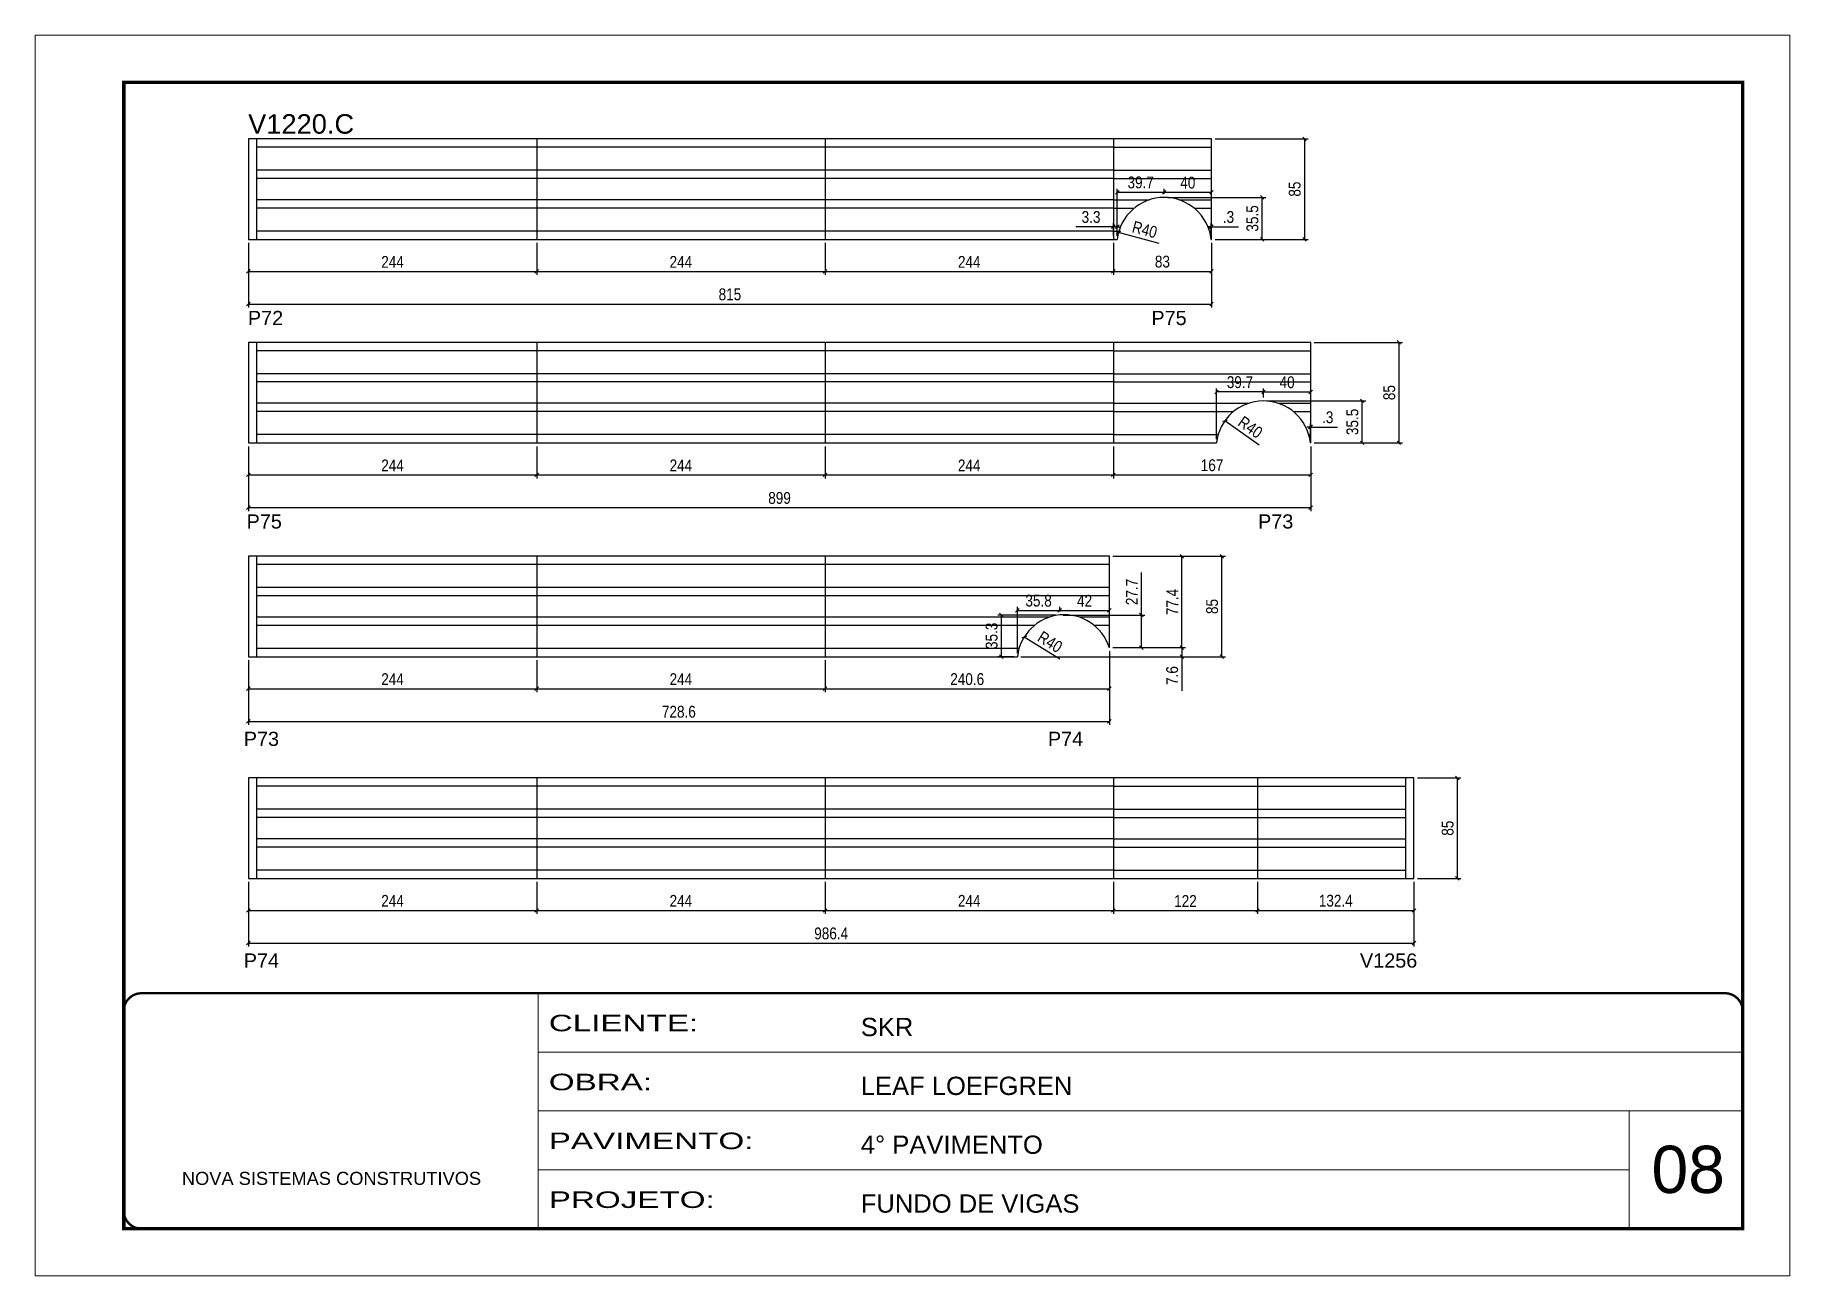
# Model space of a CAD drawing. Extents: x -4041 to 8212, y 239 to 4735.
# Drawn here: x -871 to 614, y 2537 to 3587 of the extents above; entities that cross this region are included whole.
import ezdxf

# ---------------------------------------------------------------- set-up
doc = ezdxf.new("R2010")
doc.units = 0
doc.linetypes.add('CONTINUO', pattern=[0])
doc.linetypes.add('DASHED', pattern=[0.75, 0.5, -0.25])
for name, color, linetype in [('5', 5, 'Continuous'), ('COTA', 241, 'Continuous'), ('NOMENCLATURA', 7, 'Continuous'), ('Painéis', 200, 'Continuous'), ('SARR_2.2x7', 40, 'Continuous')]:
    doc.layers.add(name, color=color, linetype=linetype)
for name, color, linetype, lineweight in [('CARIMBO', 255, 'Continuous', 9), ('Folhas', 255, 'Continuous', 9), ('SARRAFO DE PRESSAO', 251, 'DASHED', 9)]:
    doc.layers.add(name, color=color, linetype=linetype, lineweight=lineweight)
doc.styles.add('ARIAL', font='arial.ttf')
doc.styles.add('COTA TECNICA', font='techl___.ttf', dxfattribs={"height": 10})
doc.styles.get("Standard").update_dxf_attribs({"font": 'arial.ttf'})
doc.styles.add('Tecnologia', font='')
doc.styles.get('Tecnologia').set_extended_font_data('Forgotten Futurist')
doc.dimstyles.new('PAINEL', dxfattribs={"dimtxt": 10, "dimasz": 3, "dimexe": 3, "dimexo": 3, "dimgap": 3, "dimtad": 1, "dimdec": 1, "dimzin": 12, "dimdsep": 46, "dimtxsty": 'COTA TECNICA', "dimblk1": 'OBLIQUE', "dimblk2": 'OBLIQUE', "dimsah": 1, "dimcen": 0.9, "dimclrd": 4, "dimclre": 4, "dimclrt": 240, "dimadec": 1, "dimazin": 3, "dimtfac": 1, "dimtdec": 1, "dimtmove": 0, "dimatfit": 3, "dimfxl": 1, "dimtolj": 1, "dimtzin": 12, "dimarcsym": 0})

msp = doc.modelspace()

# ---------------------------------------------------------------- texts
at = {"layer": '5', "linetype": 'Continuous'}
for s, p in [('P72', (-691.21, 3341.28)), ('P75', (73.36, 3341.28)), ('P75', (-692.3, 3169.08)), ('P73', (163.64, 3169.08)), ('P73', (-694.69, 2985.12)), ('P74', (-14.18, 2985.12)), ('P74', (-694.69, 2797.5)), ('V1256', (249.89, 2797.5))]:
    msp.add_text(s, height=12, rotation=0.00004, dxfattribs=at).set_placement(p)
at = {"layer": 'CARIMBO', "style": 'ARIAL'}
msp.add_text('08', height=40, dxfattribs=at).set_placement((496.57, 2606.79))
at = {"layer": 'NOMENCLATURA', "linetype": 'Continuous'}
msp.add_text('V1220.C', height=16.5, dxfattribs=at).set_placement((-691, 3503.21))

# ---------------------------------------------------------------- blocks, each defined once
blk = doc.blocks.new('9999999999')
at = {"color": 30, "linetype": 'CONTINUO'}
for p, q in [((98564.6, 34230.2), (98564.6, 34429.4)), ((98564.6, 34379.6), (99584, 34379.6)), ((98564.6, 34329.8), (99488, 34329.8)), ((99584, 34329.8), (99488, 34329.8)), ((99488, 34329.8), (99488, 34230.2)), ((98564.6, 34280), (99488, 34280))]:
    blk.add_line(p, q, dxfattribs=at)
at = {"color": 30, "linetype": 'CONTINUO', "const_width": 2}
blk.add_lwpolyline([(99584, 34230.2), (99584, 34414.4, 0.414214), (99569, 34429.4), (98229, 34429.4, 0.414214), (98214, 34414.4), (98214, 34245.2, 0.414214), (98229, 34230.2), (99584, 34230.2)], format="xyb", dxfattribs=at)
at = {"layer": 'Folhas'}
blk.add_lwpolyline([(98139, 34190.2), (99624, 34190.2), (99624, 35240.2), (98139, 35240.2)], close=True, dxfattribs=at)
at = {"layer": 'Folhas', "color": 30, "const_width": 3}
blk.add_lwpolyline([(98214, 34230.2), (99584, 34230.2), (99584, 35200.2), (98214, 35200.2)], close=True, dxfattribs=at)
at = {"color": 7, "linetype": 'Continuous', "ltscale": 5, "style": 'ARIAL'}
for s, height, p in [('SKR', 15.48, (98837.7, 34393.1)), ('LEAF LOEFGREN', 15.483, (98837.7, 34343.3)), ('4° PAVIMENTO', 15.483, (98837.7, 34293.5)), ('NOVA SISTEMAS CONSTRUTIVOS', 11.059, (98263.2, 34267.2)), ('FUNDO DE VIGAS', 15.483, (98837.7, 34243.7))]:
    blk.add_text(s, height=height, dxfattribs=at).set_placement(p)
at = {"layer": 'Folhas', "color": 7, "style": 'Tecnologia', "width": 1.5}
for s, p in [('CLIENTE:', (98573.7, 34397.2)), ('OBRA:', (98573.7, 34347.3)), ('PAVIMENTO:', (98573.7, 34297.5)), ('PROJETO:', (98573.7, 34247.7))]:
    blk.add_text(s, height=14, dxfattribs=at).set_placement(p)
blk = doc.blocks.new('_Oblique')
at = {"color": 0, "linetype": 'ByBlock', "lineweight": -2}
blk.add_line((-0.5, -0.5), (0.5, 0.5), dxfattribs=at)
blk = doc.blocks.new('*D96')
at = {"layer": 'COTA', "color": 4, "lineweight": -2, "transparency": 16777216}
for p, q in [((127.2, 3498.8), (205.9, 3498.8)), ((202.9, 3498.8), (202.9, 3413.8)), ((127.2, 3413.8), (205.9, 3413.8))]:
    blk.add_line(p, q, dxfattribs=at)
at = {"layer": 'Defpoints', "color": 0, "transparency": 16777216}
for p in [(124.2, 3498.8), (124.2, 3413.8), (202.9, 3413.8)]:
    blk.add_point(p, dxfattribs=at)
at = {"layer": 'COTA', "color": 4, "lineweight": -2, "transparency": 16777216, "xscale": 3, "yscale": 3, "zscale": 3}
for p, rotation in [((202.9, 3498.8), 90), ((202.9, 3413.8), 270)]:
    blk.add_blockref('_Oblique', p, dxfattribs=dict(at, rotation=rotation))
at = {"layer": 'COTA', "color": 240, "transparency": 16777216, "insert": (194.7, 3456.3), "char_height": 10, "attachment_point": 5, "rotation": 90, "style": 'COTA TECNICA'}
blk.add_mtext('\\A1;85', dxfattribs=at)
blk = doc.blocks.new('*D97')
at = {"layer": 'COTA', "color": 4, "lineweight": -2, "transparency": 16777216}
for p, q in [((-690.8, 3410.8), (-690.8, 3356)), ((124.2, 3410.8), (124.2, 3356)), ((-690.8, 3359), (124.2, 3359))]:
    blk.add_line(p, q, dxfattribs=at)
at = {"layer": 'Defpoints', "color": 0, "transparency": 16777216}
for p in [(-690.8, 3413.8), (124.2, 3413.8), (124.2, 3359)]:
    blk.add_point(p, dxfattribs=at)
at = {"layer": 'COTA', "color": 4, "lineweight": -2, "transparency": 16777216, "xscale": 3, "yscale": 3, "zscale": 3, "rotation": 180}
blk.add_blockref('_Oblique', (-690.8, 3359), dxfattribs=at)
at = {"layer": 'COTA', "color": 4, "lineweight": -2, "transparency": 16777216, "xscale": 3, "yscale": 3, "zscale": 3}
blk.add_blockref('_Oblique', (124.2, 3359), dxfattribs=at)
at = {"layer": 'COTA', "color": 240, "transparency": 16777216, "insert": (-283.3, 3367.2), "char_height": 10, "attachment_point": 5, "style": 'COTA TECNICA'}
blk.add_mtext('\\A1;815', dxfattribs=at)
blk = doc.blocks.new('*D98')
at = {"layer": 'COTA', "color": 4, "lineweight": -2, "transparency": 16777216}
for p, q in [((-690.8, 3410.8), (-690.8, 3383.7)), ((-446.8, 3410.8), (-446.8, 3383.7)), ((-690.8, 3386.7), (-446.8, 3386.7))]:
    blk.add_line(p, q, dxfattribs=at)
at = {"layer": 'Defpoints', "color": 0, "transparency": 16777216}
for p in [(-690.8, 3413.8), (-446.8, 3413.8), (-446.8, 3386.7)]:
    blk.add_point(p, dxfattribs=at)
at = {"layer": 'COTA', "color": 4, "lineweight": -2, "transparency": 16777216, "xscale": 3, "yscale": 3, "zscale": 3, "rotation": 180}
blk.add_blockref('_Oblique', (-690.8, 3386.7), dxfattribs=at)
at = {"layer": 'COTA', "color": 4, "lineweight": -2, "transparency": 16777216, "xscale": 3, "yscale": 3, "zscale": 3}
blk.add_blockref('_Oblique', (-446.8, 3386.7), dxfattribs=at)
at = {"layer": 'COTA', "color": 240, "transparency": 16777216, "insert": (-568.8, 3394.7), "char_height": 10, "attachment_point": 5, "style": 'COTA TECNICA'}
blk.add_mtext('\\A1;244', dxfattribs=at)
blk = doc.blocks.new('*D99')
at = {"layer": 'COTA', "color": 4, "lineweight": -2, "transparency": 16777216}
for p, q in [((-446.8, 3410.8), (-446.8, 3383.7)), ((-202.8, 3410.8), (-202.8, 3383.7)), ((-446.8, 3386.7), (-202.8, 3386.7))]:
    blk.add_line(p, q, dxfattribs=at)
at = {"layer": 'Defpoints', "color": 0, "transparency": 16777216}
for p in [(-446.8, 3413.8), (-202.8, 3413.8), (-202.8, 3386.7)]:
    blk.add_point(p, dxfattribs=at)
at = {"layer": 'COTA', "color": 4, "lineweight": -2, "transparency": 16777216, "xscale": 3, "yscale": 3, "zscale": 3, "rotation": 180}
blk.add_blockref('_Oblique', (-446.8, 3386.7), dxfattribs=at)
at = {"layer": 'COTA', "color": 4, "lineweight": -2, "transparency": 16777216, "xscale": 3, "yscale": 3, "zscale": 3}
blk.add_blockref('_Oblique', (-202.8, 3386.7), dxfattribs=at)
at = {"layer": 'COTA', "color": 240, "transparency": 16777216, "insert": (-324.8, 3394.7), "char_height": 10, "attachment_point": 5, "style": 'COTA TECNICA'}
blk.add_mtext('\\A1;244', dxfattribs=at)
blk = doc.blocks.new('*D91')
at = {"layer": 'COTA', "color": 4, "lineweight": -2, "transparency": 16777216}
for p, q in [((-202.8, 3410.8), (-202.8, 3383.7)), ((41.2, 3410.8), (41.2, 3383.7)), ((-202.8, 3386.7), (41.2, 3386.7))]:
    blk.add_line(p, q, dxfattribs=at)
at = {"layer": 'Defpoints', "color": 0, "transparency": 16777216}
for p in [(-202.8, 3413.8), (41.2, 3413.8), (41.2, 3386.7)]:
    blk.add_point(p, dxfattribs=at)
at = {"layer": 'COTA', "color": 4, "lineweight": -2, "transparency": 16777216, "xscale": 3, "yscale": 3, "zscale": 3, "rotation": 180}
blk.add_blockref('_Oblique', (-202.8, 3386.7), dxfattribs=at)
at = {"layer": 'COTA', "color": 4, "lineweight": -2, "transparency": 16777216, "xscale": 3, "yscale": 3, "zscale": 3}
blk.add_blockref('_Oblique', (41.2, 3386.7), dxfattribs=at)
at = {"layer": 'COTA', "color": 240, "transparency": 16777216, "insert": (-80.8, 3394.7), "char_height": 10, "attachment_point": 5, "style": 'COTA TECNICA'}
blk.add_mtext('\\A1;244', dxfattribs=at)
blk = doc.blocks.new('*D92')
at = {"layer": 'COTA', "color": 4, "lineweight": -2, "transparency": 16777216}
for p, q in [((41.2, 3410.8), (41.2, 3383.7)), ((124.2, 3410.8), (124.2, 3383.7)), ((41.2, 3386.7), (124.2, 3386.7))]:
    blk.add_line(p, q, dxfattribs=at)
at = {"layer": 'Defpoints', "color": 0, "transparency": 16777216}
for p in [(41.2, 3413.8), (124.2, 3413.8), (124.2, 3386.7)]:
    blk.add_point(p, dxfattribs=at)
at = {"layer": 'COTA', "color": 4, "lineweight": -2, "transparency": 16777216, "xscale": 3, "yscale": 3, "zscale": 3, "rotation": 180}
blk.add_blockref('_Oblique', (41.2, 3386.7), dxfattribs=at)
at = {"layer": 'COTA', "color": 4, "lineweight": -2, "transparency": 16777216, "xscale": 3, "yscale": 3, "zscale": 3}
blk.add_blockref('_Oblique', (124.2, 3386.7), dxfattribs=at)
at = {"layer": 'COTA', "color": 240, "transparency": 16777216, "insert": (82.7, 3394.9), "char_height": 10, "attachment_point": 5, "style": 'COTA TECNICA'}
blk.add_mtext('\\A1;83', dxfattribs=at)
blk = doc.blocks.new('*D93')
at = {"layer": 'COTA', "color": 4, "lineweight": -2, "transparency": 16777216}
blk.add_line((79.9, 3410.4), (45.5, 3419.5), dxfattribs=at)
at = {"layer": 'Defpoints', "color": 0, "transparency": 16777216}
for p in [(45.5, 3419.5), (84.2, 3409.3)]:
    blk.add_point(p, dxfattribs=at)
at = {"layer": 'COTA', "color": 4, "lineweight": -2, "transparency": 16777216, "xscale": 3, "yscale": 3, "zscale": 3, "rotation": 165.2002951393589}
blk.add_blockref('_Oblique', (45.5, 3419.5), dxfattribs=at)
at = {"layer": 'COTA', "color": 240, "transparency": 16777216, "insert": (67.7, 3422), "char_height": 10, "attachment_point": 5, "rotation": 345.2003, "style": 'COTA TECNICA'}
blk.add_mtext('\\A1;R40', dxfattribs=at)
blk = doc.blocks.new('*D94')
at = {"layer": 'COTA', "color": 4, "lineweight": -2, "transparency": 16777216}
for p, q in [((41.2, 3424.5), (9.4, 3424.5)), ((41.2, 3416.8), (41.2, 3427.5)), ((44.5, 3424.5), (41.2, 3424.5)), ((44.5, 3416.8), (44.5, 3427.5)), ((44.5, 3424.5), (47.5, 3424.5))]:
    blk.add_line(p, q, dxfattribs=at)
at = {"layer": 'Defpoints', "color": 0, "transparency": 16777216}
for p in [(41.2, 3424.5), (41.2, 3413.8), (44.5, 3413.8)]:
    blk.add_point(p, dxfattribs=at)
at = {"layer": 'COTA', "color": 4, "lineweight": -2, "transparency": 16777216, "xscale": 3, "yscale": 3, "zscale": 3}
blk.add_blockref('_Oblique', (41.2, 3424.5), dxfattribs=at)
at = {"layer": 'COTA', "color": 4, "lineweight": -2, "transparency": 16777216, "xscale": 3, "yscale": 3, "zscale": 3, "rotation": 180}
blk.add_blockref('_Oblique', (44.5, 3424.5), dxfattribs=at)
at = {"layer": 'COTA', "color": 240, "transparency": 16777216, "insert": (22.3, 3432.7), "char_height": 10, "attachment_point": 5, "style": 'COTA TECNICA'}
blk.add_mtext('\\A1;3.3', dxfattribs=at)
blk = doc.blocks.new('*D95')
at = {"layer": 'COTA', "color": 4, "lineweight": -2, "transparency": 16777216}
for p, q in [((123.9, 3424.5), (120.9, 3424.5)), ((123.9, 3416.8), (123.9, 3427.5)), ((123.9, 3424.5), (124.2, 3424.5)), ((124.2, 3416.8), (124.2, 3427.5)), ((124.2, 3424.5), (147, 3424.5))]:
    blk.add_line(p, q, dxfattribs=at)
at = {"layer": 'Defpoints', "color": 0, "transparency": 16777216}
for p in [(124.2, 3424.5), (123.9, 3413.8), (124.2, 3413.8)]:
    blk.add_point(p, dxfattribs=at)
at = {"layer": 'COTA', "color": 4, "lineweight": -2, "transparency": 16777216, "xscale": 3, "yscale": 3, "zscale": 3}
blk.add_blockref('_Oblique', (123.9, 3424.5), dxfattribs=at)
at = {"layer": 'COTA', "color": 4, "lineweight": -2, "transparency": 16777216, "xscale": 3, "yscale": 3, "zscale": 3, "rotation": 180}
blk.add_blockref('_Oblique', (124.2, 3424.5), dxfattribs=at)
at = {"layer": 'COTA', "color": 240, "transparency": 16777216, "insert": (138.6, 3432.7), "char_height": 10, "attachment_point": 5, "style": 'COTA TECNICA'}
blk.add_mtext('\\A1;.3', dxfattribs=at)
blk = doc.blocks.new('*D123')
at = {"layer": 'COTA', "color": 4, "lineweight": -2, "transparency": 16777216}
for p, q in [((87.2, 3449.3), (170.1, 3449.3)), ((167.1, 3413.8), (167.1, 3449.3)), ((127.2, 3413.8), (170.1, 3413.8))]:
    blk.add_line(p, q, dxfattribs=at)
at = {"layer": 'Defpoints', "color": 0, "transparency": 16777216}
for p in [(84.2, 3449.3), (167.1, 3449.3), (124.2, 3413.8)]:
    blk.add_point(p, dxfattribs=at)
at = {"layer": 'COTA', "color": 4, "lineweight": -2, "transparency": 16777216, "xscale": 3, "yscale": 3, "zscale": 3}
for p, rotation in [((167.1, 3449.3), 90), ((167.1, 3413.8), 270)]:
    blk.add_blockref('_Oblique', p, dxfattribs=dict(at, rotation=rotation))
at = {"layer": 'COTA', "color": 240, "transparency": 16777216, "insert": (158.9, 3431.5), "char_height": 10, "attachment_point": 5, "rotation": 90, "style": 'COTA TECNICA'}
blk.add_mtext('\\A1;35.5', dxfattribs=at)
blk = doc.blocks.new('*D124')
at = {"layer": 'COTA', "color": 4, "lineweight": -2, "transparency": 16777216}
for p, q in [((44.5, 3416.8), (44.5, 3456.6)), ((44.5, 3453.6), (84.2, 3453.6)), ((84.2, 3452.3), (84.2, 3456.6))]:
    blk.add_line(p, q, dxfattribs=at)
at = {"layer": 'Defpoints', "color": 0, "transparency": 16777216}
for p in [(84.2, 3453.6), (84.2, 3449.3), (44.5, 3413.8)]:
    blk.add_point(p, dxfattribs=at)
at = {"layer": 'COTA', "color": 4, "lineweight": -2, "transparency": 16777216, "xscale": 3, "yscale": 3, "zscale": 3, "rotation": 180}
blk.add_blockref('_Oblique', (44.5, 3453.6), dxfattribs=at)
at = {"layer": 'COTA', "color": 4, "lineweight": -2, "transparency": 16777216, "xscale": 3, "yscale": 3, "zscale": 3}
blk.add_blockref('_Oblique', (84.2, 3453.6), dxfattribs=at)
at = {"layer": 'COTA', "color": 240, "transparency": 16777216, "insert": (64.3, 3461.9), "char_height": 10, "attachment_point": 5, "style": 'COTA TECNICA'}
blk.add_mtext('\\A1;39.7', dxfattribs=at)
blk = doc.blocks.new('*D125')
at = {"layer": 'COTA', "color": 4, "lineweight": -2, "transparency": 16777216}
for p, q in [((84.2, 3452.3), (84.2, 3456.6)), ((84.2, 3453.6), (124.2, 3453.6)), ((124.2, 3452.3), (124.2, 3456.6))]:
    blk.add_line(p, q, dxfattribs=at)
at = {"layer": 'Defpoints', "color": 0, "transparency": 16777216}
for p in [(84.2, 3449.3), (124.2, 3453.6), (124.2, 3449.3)]:
    blk.add_point(p, dxfattribs=at)
at = {"layer": 'COTA', "color": 4, "lineweight": -2, "transparency": 16777216, "xscale": 3, "yscale": 3, "zscale": 3, "rotation": 180}
blk.add_blockref('_Oblique', (84.2, 3453.6), dxfattribs=at)
at = {"layer": 'COTA', "color": 4, "lineweight": -2, "transparency": 16777216, "xscale": 3, "yscale": 3, "zscale": 3}
blk.add_blockref('_Oblique', (124.2, 3453.6), dxfattribs=at)
at = {"layer": 'COTA', "color": 240, "transparency": 16777216, "insert": (104.2, 3461.7), "char_height": 10, "attachment_point": 5, "style": 'COTA TECNICA'}
blk.add_mtext('\\A1;40', dxfattribs=at)
blk = doc.blocks.new('*D52')
at = {"layer": 'COTA', "color": 4, "lineweight": -2, "transparency": 16777216}
for p, q in [((-690.8, 3238.6), (-690.8, 3183.8)), ((208.2, 3238.6), (208.2, 3183.8)), ((-690.8, 3186.8), (208.2, 3186.8))]:
    blk.add_line(p, q, dxfattribs=at)
at = {"layer": 'Defpoints', "color": 0, "transparency": 16777216}
for p in [(-690.8, 3241.6), (208.2, 3241.6), (208.2, 3186.8)]:
    blk.add_point(p, dxfattribs=at)
at = {"layer": 'COTA', "color": 4, "lineweight": -2, "transparency": 16777216, "xscale": 3, "yscale": 3, "zscale": 3, "rotation": 180}
blk.add_blockref('_Oblique', (-690.8, 3186.8), dxfattribs=at)
at = {"layer": 'COTA', "color": 4, "lineweight": -2, "transparency": 16777216, "xscale": 3, "yscale": 3, "zscale": 3}
blk.add_blockref('_Oblique', (208.2, 3186.8), dxfattribs=at)
at = {"layer": 'COTA', "color": 240, "transparency": 16777216, "insert": (-241.3, 3194.9), "char_height": 10, "attachment_point": 5, "style": 'COTA TECNICA'}
blk.add_mtext('\\A1;899', dxfattribs=at)
blk = doc.blocks.new('*D53')
at = {"layer": 'COTA', "color": 4, "lineweight": -2, "transparency": 16777216}
for p, q in [((-690.8, 3238.6), (-690.8, 3211.5)), ((-446.8, 3238.6), (-446.8, 3211.5)), ((-690.8, 3214.5), (-446.8, 3214.5))]:
    blk.add_line(p, q, dxfattribs=at)
at = {"layer": 'Defpoints', "color": 0, "transparency": 16777216}
for p in [(-690.8, 3241.6), (-446.8, 3241.6), (-446.8, 3214.5)]:
    blk.add_point(p, dxfattribs=at)
at = {"layer": 'COTA', "color": 4, "lineweight": -2, "transparency": 16777216, "xscale": 3, "yscale": 3, "zscale": 3, "rotation": 180}
blk.add_blockref('_Oblique', (-690.8, 3214.5), dxfattribs=at)
at = {"layer": 'COTA', "color": 4, "lineweight": -2, "transparency": 16777216, "xscale": 3, "yscale": 3, "zscale": 3}
blk.add_blockref('_Oblique', (-446.8, 3214.5), dxfattribs=at)
at = {"layer": 'COTA', "color": 240, "transparency": 16777216, "insert": (-568.8, 3222.5), "char_height": 10, "attachment_point": 5, "style": 'COTA TECNICA'}
blk.add_mtext('\\A1;244', dxfattribs=at)
blk = doc.blocks.new('*D54')
at = {"layer": 'COTA', "color": 4, "lineweight": -2, "transparency": 16777216}
for p, q in [((-446.8, 3238.6), (-446.8, 3211.5)), ((-202.8, 3238.6), (-202.8, 3211.5)), ((-446.8, 3214.5), (-202.8, 3214.5))]:
    blk.add_line(p, q, dxfattribs=at)
at = {"layer": 'Defpoints', "color": 0, "transparency": 16777216}
for p in [(-446.8, 3241.6), (-202.8, 3241.6), (-202.8, 3214.5)]:
    blk.add_point(p, dxfattribs=at)
at = {"layer": 'COTA', "color": 4, "lineweight": -2, "transparency": 16777216, "xscale": 3, "yscale": 3, "zscale": 3, "rotation": 180}
blk.add_blockref('_Oblique', (-446.8, 3214.5), dxfattribs=at)
at = {"layer": 'COTA', "color": 4, "lineweight": -2, "transparency": 16777216, "xscale": 3, "yscale": 3, "zscale": 3}
blk.add_blockref('_Oblique', (-202.8, 3214.5), dxfattribs=at)
at = {"layer": 'COTA', "color": 240, "transparency": 16777216, "insert": (-324.8, 3222.5), "char_height": 10, "attachment_point": 5, "style": 'COTA TECNICA'}
blk.add_mtext('\\A1;244', dxfattribs=at)
blk = doc.blocks.new('*D55')
at = {"layer": 'COTA', "color": 4, "lineweight": -2, "transparency": 16777216}
for p, q in [((-202.8, 3238.6), (-202.8, 3211.5)), ((41.2, 3238.6), (41.2, 3211.5)), ((-202.8, 3214.5), (41.2, 3214.5))]:
    blk.add_line(p, q, dxfattribs=at)
at = {"layer": 'Defpoints', "color": 0, "transparency": 16777216}
for p in [(-202.8, 3241.6), (41.2, 3241.6), (41.2, 3214.5)]:
    blk.add_point(p, dxfattribs=at)
at = {"layer": 'COTA', "color": 4, "lineweight": -2, "transparency": 16777216, "xscale": 3, "yscale": 3, "zscale": 3, "rotation": 180}
blk.add_blockref('_Oblique', (-202.8, 3214.5), dxfattribs=at)
at = {"layer": 'COTA', "color": 4, "lineweight": -2, "transparency": 16777216, "xscale": 3, "yscale": 3, "zscale": 3}
blk.add_blockref('_Oblique', (41.2, 3214.5), dxfattribs=at)
at = {"layer": 'COTA', "color": 240, "transparency": 16777216, "insert": (-80.8, 3222.5), "char_height": 10, "attachment_point": 5, "style": 'COTA TECNICA'}
blk.add_mtext('\\A1;244', dxfattribs=at)
blk = doc.blocks.new('*D106')
at = {"layer": 'COTA', "color": 4, "lineweight": -2, "transparency": 16777216}
blk.add_line((164.6, 3239.6), (135.5, 3260.1), dxfattribs=at)
at = {"layer": 'Defpoints', "color": 0, "transparency": 16777216}
for p in [(135.5, 3260.1), (168.2, 3237.1)]:
    blk.add_point(p, dxfattribs=at)
at = {"layer": 'COTA', "color": 4, "lineweight": -2, "transparency": 16777216, "xscale": 3, "yscale": 3, "zscale": 3, "rotation": 144.9029377890658}
blk.add_blockref('_Oblique', (135.5, 3260.1), dxfattribs=at)
at = {"layer": 'COTA', "color": 240, "transparency": 16777216, "insert": (157.1, 3254.8), "char_height": 10, "attachment_point": 5, "rotation": 324.9029, "style": 'COTA TECNICA'}
blk.add_mtext('\\A1;R40', dxfattribs=at)
blk = doc.blocks.new('*D107')
at = {"layer": 'COTA', "color": 4, "lineweight": -2, "transparency": 16777216}
for p, q in [((41.2, 3238.6), (41.2, 3211.5)), ((208.2, 3238.6), (208.2, 3211.5)), ((41.2, 3214.5), (208.2, 3214.5))]:
    blk.add_line(p, q, dxfattribs=at)
at = {"layer": 'Defpoints', "color": 0, "transparency": 16777216}
for p in [(41.2, 3241.6), (208.2, 3241.6), (208.2, 3214.5)]:
    blk.add_point(p, dxfattribs=at)
at = {"layer": 'COTA', "color": 4, "lineweight": -2, "transparency": 16777216, "xscale": 3, "yscale": 3, "zscale": 3, "rotation": 180}
blk.add_blockref('_Oblique', (41.2, 3214.5), dxfattribs=at)
at = {"layer": 'COTA', "color": 4, "lineweight": -2, "transparency": 16777216, "xscale": 3, "yscale": 3, "zscale": 3}
blk.add_blockref('_Oblique', (208.2, 3214.5), dxfattribs=at)
at = {"layer": 'COTA', "color": 240, "transparency": 16777216, "insert": (124.7, 3222.6), "char_height": 10, "attachment_point": 5, "style": 'COTA TECNICA'}
blk.add_mtext('\\A1;167', dxfattribs=at)
blk = doc.blocks.new('*D108')
at = {"layer": 'COTA', "color": 4, "lineweight": -2, "transparency": 16777216}
for p, q in [((171.2, 3277.1), (254.7, 3277.1)), ((251.7, 3241.6), (251.7, 3277.1)), ((211.2, 3241.6), (254.7, 3241.6))]:
    blk.add_line(p, q, dxfattribs=at)
at = {"layer": 'Defpoints', "color": 0, "transparency": 16777216}
for p in [(168.2, 3277.1), (251.7, 3277.1), (208.2, 3241.6)]:
    blk.add_point(p, dxfattribs=at)
at = {"layer": 'COTA', "color": 4, "lineweight": -2, "transparency": 16777216, "xscale": 3, "yscale": 3, "zscale": 3}
for p, rotation in [((251.7, 3277.1), 90), ((251.7, 3241.6), 270)]:
    blk.add_blockref('_Oblique', p, dxfattribs=dict(at, rotation=rotation))
at = {"layer": 'COTA', "color": 240, "transparency": 16777216, "insert": (243.5, 3259.3), "char_height": 10, "attachment_point": 5, "rotation": 90, "style": 'COTA TECNICA'}
blk.add_mtext('\\A1;35.5', dxfattribs=at)
blk = doc.blocks.new('*D109')
at = {"layer": 'COTA', "color": 4, "lineweight": -2, "transparency": 16777216}
for p, q in [((211.2, 3326.6), (285.8, 3326.6)), ((282.8, 3326.6), (282.8, 3241.6)), ((211.2, 3241.6), (285.8, 3241.6))]:
    blk.add_line(p, q, dxfattribs=at)
at = {"layer": 'Defpoints', "color": 0, "transparency": 16777216}
for p in [(208.2, 3326.6), (208.2, 3241.6), (282.8, 3241.6)]:
    blk.add_point(p, dxfattribs=at)
at = {"layer": 'COTA', "color": 4, "lineweight": -2, "transparency": 16777216, "xscale": 3, "yscale": 3, "zscale": 3}
for p, rotation in [((282.8, 3326.6), 90), ((282.8, 3241.6), 270)]:
    blk.add_blockref('_Oblique', p, dxfattribs=dict(at, rotation=rotation))
at = {"layer": 'COTA', "color": 240, "transparency": 16777216, "insert": (274.7, 3284.1), "char_height": 10, "attachment_point": 5, "rotation": 90, "style": 'COTA TECNICA'}
blk.add_mtext('\\A1;85', dxfattribs=at)
blk = doc.blocks.new('*D100')
at = {"layer": 'COTA', "color": 4, "lineweight": -2, "transparency": 16777216}
for p, q in [((168.2, 3280.1), (168.2, 3287.7)), ((168.2, 3284.7), (208.2, 3284.7)), ((208.2, 3287.1), (208.2, 3287.7))]:
    blk.add_line(p, q, dxfattribs=at)
at = {"layer": 'Defpoints', "color": 0, "transparency": 16777216}
for p in [(208.2, 3284.7), (208.2, 3284.1), (168.2, 3277.1)]:
    blk.add_point(p, dxfattribs=at)
at = {"layer": 'COTA', "color": 4, "lineweight": -2, "transparency": 16777216, "xscale": 3, "yscale": 3, "zscale": 3, "rotation": 180}
blk.add_blockref('_Oblique', (168.2, 3284.7), dxfattribs=at)
at = {"layer": 'COTA', "color": 4, "lineweight": -2, "transparency": 16777216, "xscale": 3, "yscale": 3, "zscale": 3}
blk.add_blockref('_Oblique', (208.2, 3284.7), dxfattribs=at)
at = {"layer": 'COTA', "color": 240, "transparency": 16777216, "insert": (188.2, 3292.8), "char_height": 10, "attachment_point": 5, "style": 'COTA TECNICA'}
blk.add_mtext('\\A1;40', dxfattribs=at)
blk = doc.blocks.new('*D101')
at = {"layer": 'COTA', "color": 4, "lineweight": -2, "transparency": 16777216}
for p, q in [((128.5, 3244.6), (128.5, 3287.7)), ((168.2, 3284.7), (128.5, 3284.7)), ((168.2, 3280.1), (168.2, 3287.7))]:
    blk.add_line(p, q, dxfattribs=at)
at = {"layer": 'Defpoints', "color": 0, "transparency": 16777216}
for p in [(128.5, 3284.7), (168.2, 3277.1), (128.5, 3241.6)]:
    blk.add_point(p, dxfattribs=at)
at = {"layer": 'COTA', "color": 4, "lineweight": -2, "transparency": 16777216, "xscale": 3, "yscale": 3, "zscale": 3, "rotation": 180}
blk.add_blockref('_Oblique', (128.5, 3284.7), dxfattribs=at)
at = {"layer": 'COTA', "color": 4, "lineweight": -2, "transparency": 16777216, "xscale": 3, "yscale": 3, "zscale": 3}
blk.add_blockref('_Oblique', (168.2, 3284.7), dxfattribs=at)
at = {"layer": 'COTA', "color": 240, "transparency": 16777216, "insert": (148.3, 3292.9), "char_height": 10, "attachment_point": 5, "style": 'COTA TECNICA'}
blk.add_mtext('\\A1;39.7', dxfattribs=at)
blk = doc.blocks.new('*D36')
at = {"layer": 'COTA', "color": 4, "lineweight": -2, "transparency": 16777216}
for p, q in [((37.8, 3065.3), (37.8, 3002.9)), ((-690.8, 3057.6), (-690.8, 3002.9)), ((-690.8, 3005.9), (37.8, 3005.9))]:
    blk.add_line(p, q, dxfattribs=at)
at = {"layer": 'Defpoints', "color": 0, "transparency": 16777216}
for p in [(-690.8, 3060.6), (37.8, 3068.3), (37.8, 3005.9)]:
    blk.add_point(p, dxfattribs=at)
at = {"layer": 'COTA', "color": 4, "lineweight": -2, "transparency": 16777216, "xscale": 3, "yscale": 3, "zscale": 3, "rotation": 180}
blk.add_blockref('_Oblique', (-690.8, 3005.9), dxfattribs=at)
at = {"layer": 'COTA', "color": 4, "lineweight": -2, "transparency": 16777216, "xscale": 3, "yscale": 3, "zscale": 3}
blk.add_blockref('_Oblique', (37.8, 3005.9), dxfattribs=at)
at = {"layer": 'COTA', "color": 240, "transparency": 16777216, "insert": (-326.5, 3014), "char_height": 10, "attachment_point": 5, "style": 'COTA TECNICA'}
blk.add_mtext('\\A1;728.6', dxfattribs=at)
blk = doc.blocks.new('*D37')
at = {"layer": 'COTA', "color": 4, "lineweight": -2, "transparency": 16777216}
for p, q in [((-690.8, 3057.6), (-690.8, 3030.5)), ((-446.8, 3057.6), (-446.8, 3030.5)), ((-690.8, 3033.5), (-446.8, 3033.5))]:
    blk.add_line(p, q, dxfattribs=at)
at = {"layer": 'Defpoints', "color": 0, "transparency": 16777216}
for p in [(-690.8, 3060.6), (-446.8, 3060.6), (-446.8, 3033.5)]:
    blk.add_point(p, dxfattribs=at)
at = {"layer": 'COTA', "color": 4, "lineweight": -2, "transparency": 16777216, "xscale": 3, "yscale": 3, "zscale": 3, "rotation": 180}
blk.add_blockref('_Oblique', (-690.8, 3033.5), dxfattribs=at)
at = {"layer": 'COTA', "color": 4, "lineweight": -2, "transparency": 16777216, "xscale": 3, "yscale": 3, "zscale": 3}
blk.add_blockref('_Oblique', (-446.8, 3033.5), dxfattribs=at)
at = {"layer": 'COTA', "color": 240, "transparency": 16777216, "insert": (-568.8, 3041.6), "char_height": 10, "attachment_point": 5, "style": 'COTA TECNICA'}
blk.add_mtext('\\A1;244', dxfattribs=at)
blk = doc.blocks.new('*D38')
at = {"layer": 'COTA', "color": 4, "lineweight": -2, "transparency": 16777216}
for p, q in [((-446.8, 3057.6), (-446.8, 3030.5)), ((-202.8, 3057.6), (-202.8, 3030.5)), ((-446.8, 3033.5), (-202.8, 3033.5))]:
    blk.add_line(p, q, dxfattribs=at)
at = {"layer": 'Defpoints', "color": 0, "transparency": 16777216}
for p in [(-446.8, 3060.6), (-202.8, 3060.6), (-202.8, 3033.5)]:
    blk.add_point(p, dxfattribs=at)
at = {"layer": 'COTA', "color": 4, "lineweight": -2, "transparency": 16777216, "xscale": 3, "yscale": 3, "zscale": 3, "rotation": 180}
blk.add_blockref('_Oblique', (-446.8, 3033.5), dxfattribs=at)
at = {"layer": 'COTA', "color": 4, "lineweight": -2, "transparency": 16777216, "xscale": 3, "yscale": 3, "zscale": 3}
blk.add_blockref('_Oblique', (-202.8, 3033.5), dxfattribs=at)
at = {"layer": 'COTA', "color": 240, "transparency": 16777216, "insert": (-324.8, 3041.6), "char_height": 10, "attachment_point": 5, "style": 'COTA TECNICA'}
blk.add_mtext('\\A1;244', dxfattribs=at)
blk = doc.blocks.new('*D102')
at = {"layer": 'COTA', "color": 4, "lineweight": -2, "transparency": 16777216}
for p, q in [((40.8, 3145.6), (102.1, 3145.6)), ((99.1, 3068.3), (99.1, 3145.6)), ((40.8, 3068.3), (102.1, 3068.3))]:
    blk.add_line(p, q, dxfattribs=at)
at = {"layer": 'Defpoints', "color": 0, "transparency": 16777216}
for p in [(37.8, 3145.6), (99.1, 3145.6), (37.8, 3068.3)]:
    blk.add_point(p, dxfattribs=at)
at = {"layer": 'COTA', "color": 4, "lineweight": -2, "transparency": 16777216, "xscale": 3, "yscale": 3, "zscale": 3}
for p, rotation in [((99.1, 3145.6), 90), ((99.1, 3068.3), 270)]:
    blk.add_blockref('_Oblique', p, dxfattribs=dict(at, rotation=rotation))
at = {"layer": 'COTA', "color": 240, "transparency": 16777216, "insert": (91.1, 3106.9), "char_height": 10, "attachment_point": 5, "rotation": 90, "style": 'COTA TECNICA'}
blk.add_mtext('\\A1;77.4', dxfattribs=at)
blk = doc.blocks.new('*D114')
at = {"layer": 'COTA', "color": 4, "lineweight": -2, "transparency": 16777216}
for p, q in [((-37, 3060.6), (102.1, 3060.6)), ((40.8, 3068.3), (102.1, 3068.3)), ((99.1, 3068.3), (99.1, 3060.6)), ((99.1, 3060.6), (99.1, 3031.8))]:
    blk.add_line(p, q, dxfattribs=at)
at = {"layer": 'Defpoints', "color": 0, "transparency": 16777216}
for p in [(-40, 3060.6), (37.8, 3068.3), (99.1, 3060.6)]:
    blk.add_point(p, dxfattribs=at)
at = {"layer": 'COTA', "color": 4, "lineweight": -2, "transparency": 16777216, "xscale": 3, "yscale": 3, "zscale": 3}
for p, rotation in [((99.1, 3068.3), 90), ((99.1, 3060.6), 270)]:
    blk.add_blockref('_Oblique', p, dxfattribs=dict(at, rotation=rotation))
at = {"layer": 'COTA', "color": 240, "transparency": 16777216, "insert": (91, 3044.7), "char_height": 10, "attachment_point": 5, "rotation": 90, "style": 'COTA TECNICA'}
blk.add_mtext('\\A1;7.6', dxfattribs=at)
blk = doc.blocks.new('*D115')
at = {"layer": 'COTA', "color": 4, "lineweight": -2, "transparency": 16777216}
for p, q in [((40.8, 3145.6), (136, 3145.6)), ((133, 3060.6), (133, 3145.6)), ((-37, 3060.6), (136, 3060.6))]:
    blk.add_line(p, q, dxfattribs=at)
at = {"layer": 'Defpoints', "color": 0, "transparency": 16777216}
for p in [(37.8, 3145.6), (133, 3145.6), (-40, 3060.6)]:
    blk.add_point(p, dxfattribs=at)
at = {"layer": 'COTA', "color": 4, "lineweight": -2, "transparency": 16777216, "xscale": 3, "yscale": 3, "zscale": 3}
for p, rotation in [((133, 3145.6), 90), ((133, 3060.6), 270)]:
    blk.add_blockref('_Oblique', p, dxfattribs=dict(at, rotation=rotation))
at = {"layer": 'COTA', "color": 240, "transparency": 16777216, "insert": (124.8, 3103.1), "char_height": 10, "attachment_point": 5, "rotation": 90, "style": 'COTA TECNICA'}
blk.add_mtext('\\A1;85', dxfattribs=at)
blk = doc.blocks.new('*D116')
at = {"layer": 'COTA', "color": 4, "lineweight": -2, "transparency": 16777216}
blk.add_line((-4.1, 3058.5), (-34.3, 3077.2), dxfattribs=at)
at = {"layer": 'Defpoints', "color": 0, "transparency": 16777216}
for p in [(-34.3, 3077.2), (-0.3, 3056.1)]:
    blk.add_point(p, dxfattribs=at)
at = {"layer": 'COTA', "color": 4, "lineweight": -2, "transparency": 16777216, "xscale": 3, "yscale": 3, "zscale": 3, "rotation": 148.2087877852192}
blk.add_blockref('_Oblique', (-34.3, 3077.2), dxfattribs=at)
at = {"layer": 'COTA', "color": 240, "transparency": 16777216, "insert": (-12.4, 3073.1), "char_height": 10, "attachment_point": 5, "rotation": 328.2088, "style": 'COTA TECNICA'}
blk.add_mtext('\\A1;R40', dxfattribs=at)
blk = doc.blocks.new('*D117')
at = {"layer": 'COTA', "color": 4, "lineweight": -2, "transparency": 16777216}
for p, q in [((-40, 3063.6), (-40, 3102.8)), ((-40, 3099.8), (-4.2, 3099.8)), ((-4.2, 3098.9), (-4.2, 3102.8))]:
    blk.add_line(p, q, dxfattribs=at)
at = {"layer": 'Defpoints', "color": 0, "transparency": 16777216}
for p in [(-4.2, 3099.8), (-4.2, 3095.9), (-40, 3060.6)]:
    blk.add_point(p, dxfattribs=at)
at = {"layer": 'COTA', "color": 4, "lineweight": -2, "transparency": 16777216, "xscale": 3, "yscale": 3, "zscale": 3, "rotation": 180}
blk.add_blockref('_Oblique', (-40, 3099.8), dxfattribs=at)
at = {"layer": 'COTA', "color": 4, "lineweight": -2, "transparency": 16777216, "xscale": 3, "yscale": 3, "zscale": 3}
blk.add_blockref('_Oblique', (-4.2, 3099.8), dxfattribs=at)
at = {"layer": 'COTA', "color": 240, "transparency": 16777216, "insert": (-22.1, 3108), "char_height": 10, "attachment_point": 5, "style": 'COTA TECNICA'}
blk.add_mtext('\\A1;35.8', dxfattribs=at)
blk = doc.blocks.new('*D118')
at = {"layer": 'COTA', "color": 4, "lineweight": -2, "transparency": 16777216}
for p, q in [((-4.2, 3098.9), (-4.2, 3102.8)), ((-4.2, 3099.8), (37.8, 3099.8)), ((37.8, 3098.9), (37.8, 3102.8))]:
    blk.add_line(p, q, dxfattribs=at)
at = {"layer": 'Defpoints', "color": 0, "transparency": 16777216}
for p in [(-4.2, 3095.9), (37.8, 3099.8), (37.8, 3095.9)]:
    blk.add_point(p, dxfattribs=at)
at = {"layer": 'COTA', "color": 4, "lineweight": -2, "transparency": 16777216, "xscale": 3, "yscale": 3, "zscale": 3, "rotation": 180}
blk.add_blockref('_Oblique', (-4.2, 3099.8), dxfattribs=at)
at = {"layer": 'COTA', "color": 4, "lineweight": -2, "transparency": 16777216, "xscale": 3, "yscale": 3, "zscale": 3}
blk.add_blockref('_Oblique', (37.8, 3099.8), dxfattribs=at)
at = {"layer": 'COTA', "color": 240, "transparency": 16777216, "insert": (16.8, 3107.9), "char_height": 10, "attachment_point": 5, "style": 'COTA TECNICA'}
blk.add_mtext('\\A1;42', dxfattribs=at)
blk = doc.blocks.new('*D119')
at = {"layer": 'COTA', "color": 4, "lineweight": -2, "transparency": 16777216}
for p, q in [((207.9, 3255), (204.9, 3255)), ((207.9, 3244.6), (207.9, 3258)), ((207.9, 3255), (208.2, 3255)), ((208.2, 3244.6), (208.2, 3258)), ((208.2, 3255), (231, 3255))]:
    blk.add_line(p, q, dxfattribs=at)
at = {"layer": 'Defpoints', "color": 0, "transparency": 16777216}
for p in [(208.2, 3255), (207.9, 3241.6), (208.2, 3241.6)]:
    blk.add_point(p, dxfattribs=at)
at = {"layer": 'COTA', "color": 4, "lineweight": -2, "transparency": 16777216, "xscale": 3, "yscale": 3, "zscale": 3}
blk.add_blockref('_Oblique', (207.9, 3255), dxfattribs=at)
at = {"layer": 'COTA', "color": 4, "lineweight": -2, "transparency": 16777216, "xscale": 3, "yscale": 3, "zscale": 3, "rotation": 180}
blk.add_blockref('_Oblique', (208.2, 3255), dxfattribs=at)
at = {"layer": 'COTA', "color": 240, "transparency": 16777216, "insert": (222.6, 3263.2), "char_height": 10, "attachment_point": 5, "style": 'COTA TECNICA'}
blk.add_mtext('\\A1;.3', dxfattribs=at)
blk = doc.blocks.new('*D120')
at = {"layer": 'COTA', "color": 4, "lineweight": -2, "transparency": 16777216}
for p, q in [((-7.2, 3095.9), (-56.6, 3095.9)), ((-53.6, 3060.6), (-53.6, 3095.9)), ((-43, 3060.6), (-56.6, 3060.6))]:
    blk.add_line(p, q, dxfattribs=at)
at = {"layer": 'Defpoints', "color": 0, "transparency": 16777216}
for p in [(-53.6, 3095.9), (-4.2, 3095.9), (-40, 3060.6)]:
    blk.add_point(p, dxfattribs=at)
at = {"layer": 'COTA', "color": 4, "lineweight": -2, "transparency": 16777216, "xscale": 3, "yscale": 3, "zscale": 3}
for p, rotation in [((-53.6, 3095.9), 90), ((-53.6, 3060.6), 270)]:
    blk.add_blockref('_Oblique', p, dxfattribs=dict(at, rotation=rotation))
at = {"layer": 'COTA', "color": 240, "transparency": 16777216, "insert": (-61.8, 3078.3), "char_height": 10, "attachment_point": 5, "rotation": 90, "style": 'COTA TECNICA'}
blk.add_mtext('\\A1;35.3', dxfattribs=at)
blk = doc.blocks.new('*D121')
at = {"layer": 'COTA', "color": 4, "lineweight": -2, "transparency": 16777216}
for p, q in [((64.9, 3095.9), (64.9, 3131.9)), ((-1.2, 3095.9), (67.9, 3095.9)), ((64.9, 3068.3), (64.9, 3095.9)), ((40.8, 3068.3), (67.9, 3068.3))]:
    blk.add_line(p, q, dxfattribs=at)
at = {"layer": 'Defpoints', "color": 0, "transparency": 16777216}
for p in [(-4.2, 3095.9), (64.9, 3095.9), (37.8, 3068.3)]:
    blk.add_point(p, dxfattribs=at)
at = {"layer": 'COTA', "color": 4, "lineweight": -2, "transparency": 16777216, "xscale": 3, "yscale": 3, "zscale": 3}
for p, rotation in [((64.9, 3095.9), 90), ((64.9, 3068.3), 270)]:
    blk.add_blockref('_Oblique', p, dxfattribs=dict(at, rotation=rotation))
at = {"layer": 'COTA', "color": 240, "transparency": 16777216, "insert": (56.8, 3115.4), "char_height": 10, "attachment_point": 5, "rotation": 90, "style": 'COTA TECNICA'}
blk.add_mtext('\\A1;27.7', dxfattribs=at)
blk = doc.blocks.new('*D122')
at = {"layer": 'COTA', "color": 4, "lineweight": -2, "transparency": 16777216}
for p, q in [((37.8, 3065.3), (37.8, 3030.5)), ((-202.8, 3057.6), (-202.8, 3030.5)), ((-202.8, 3033.5), (37.8, 3033.5))]:
    blk.add_line(p, q, dxfattribs=at)
at = {"layer": 'Defpoints', "color": 0, "transparency": 16777216}
for p in [(-202.8, 3060.6), (37.8, 3068.3), (37.8, 3033.5)]:
    blk.add_point(p, dxfattribs=at)
at = {"layer": 'COTA', "color": 4, "lineweight": -2, "transparency": 16777216, "xscale": 3, "yscale": 3, "zscale": 3, "rotation": 180}
blk.add_blockref('_Oblique', (-202.8, 3033.5), dxfattribs=at)
at = {"layer": 'COTA', "color": 4, "lineweight": -2, "transparency": 16777216, "xscale": 3, "yscale": 3, "zscale": 3}
blk.add_blockref('_Oblique', (37.8, 3033.5), dxfattribs=at)
at = {"layer": 'COTA', "color": 240, "transparency": 16777216, "insert": (-82.5, 3041.6), "char_height": 10, "attachment_point": 5, "style": 'COTA TECNICA'}
blk.add_mtext('\\A1;240.6', dxfattribs=at)
blk = doc.blocks.new('*D48')
at = {"layer": 'COTA', "color": 4, "lineweight": -2, "transparency": 16777216}
for p, q in [((-690.8, 2870), (-690.8, 2815.3)), ((295.6, 2870), (295.6, 2815.3)), ((-690.8, 2818.3), (295.6, 2818.3))]:
    blk.add_line(p, q, dxfattribs=at)
at = {"layer": 'Defpoints', "color": 0, "transparency": 16777216}
for p in [(-690.8, 2873), (295.6, 2873), (295.6, 2818.3)]:
    blk.add_point(p, dxfattribs=at)
at = {"layer": 'COTA', "color": 4, "lineweight": -2, "transparency": 16777216, "xscale": 3, "yscale": 3, "zscale": 3, "rotation": 180}
blk.add_blockref('_Oblique', (-690.8, 2818.3), dxfattribs=at)
at = {"layer": 'COTA', "color": 4, "lineweight": -2, "transparency": 16777216, "xscale": 3, "yscale": 3, "zscale": 3}
blk.add_blockref('_Oblique', (295.6, 2818.3), dxfattribs=at)
at = {"layer": 'COTA', "color": 240, "transparency": 16777216, "insert": (-197.6, 2826.4), "char_height": 10, "attachment_point": 5, "style": 'COTA TECNICA'}
blk.add_mtext('\\A1;986.4', dxfattribs=at)
blk = doc.blocks.new('*D49')
at = {"layer": 'COTA', "color": 4, "lineweight": -2, "transparency": 16777216}
for p, q in [((-690.8, 2870), (-690.8, 2842.9)), ((-446.8, 2870), (-446.8, 2842.9)), ((-690.8, 2845.9), (-446.8, 2845.9))]:
    blk.add_line(p, q, dxfattribs=at)
at = {"layer": 'Defpoints', "color": 0, "transparency": 16777216}
for p in [(-690.8, 2873), (-446.8, 2873), (-446.8, 2845.9)]:
    blk.add_point(p, dxfattribs=at)
at = {"layer": 'COTA', "color": 4, "lineweight": -2, "transparency": 16777216, "xscale": 3, "yscale": 3, "zscale": 3, "rotation": 180}
blk.add_blockref('_Oblique', (-690.8, 2845.9), dxfattribs=at)
at = {"layer": 'COTA', "color": 4, "lineweight": -2, "transparency": 16777216, "xscale": 3, "yscale": 3, "zscale": 3}
blk.add_blockref('_Oblique', (-446.8, 2845.9), dxfattribs=at)
at = {"layer": 'COTA', "color": 240, "transparency": 16777216, "insert": (-568.8, 2854), "char_height": 10, "attachment_point": 5, "style": 'COTA TECNICA'}
blk.add_mtext('\\A1;244', dxfattribs=at)
blk = doc.blocks.new('*D50')
at = {"layer": 'COTA', "color": 4, "lineweight": -2, "transparency": 16777216}
for p, q in [((-446.8, 2870), (-446.8, 2842.9)), ((-202.8, 2870), (-202.8, 2842.9)), ((-446.8, 2845.9), (-202.8, 2845.9))]:
    blk.add_line(p, q, dxfattribs=at)
at = {"layer": 'Defpoints', "color": 0, "transparency": 16777216}
for p in [(-446.8, 2873), (-202.8, 2873), (-202.8, 2845.9)]:
    blk.add_point(p, dxfattribs=at)
at = {"layer": 'COTA', "color": 4, "lineweight": -2, "transparency": 16777216, "xscale": 3, "yscale": 3, "zscale": 3, "rotation": 180}
blk.add_blockref('_Oblique', (-446.8, 2845.9), dxfattribs=at)
at = {"layer": 'COTA', "color": 4, "lineweight": -2, "transparency": 16777216, "xscale": 3, "yscale": 3, "zscale": 3}
blk.add_blockref('_Oblique', (-202.8, 2845.9), dxfattribs=at)
at = {"layer": 'COTA', "color": 240, "transparency": 16777216, "insert": (-324.8, 2854), "char_height": 10, "attachment_point": 5, "style": 'COTA TECNICA'}
blk.add_mtext('\\A1;244', dxfattribs=at)
blk = doc.blocks.new('*D51')
at = {"layer": 'COTA', "color": 4, "lineweight": -2, "transparency": 16777216}
for p, q in [((-202.8, 2870), (-202.8, 2842.9)), ((41.2, 2870), (41.2, 2842.9)), ((-202.8, 2845.9), (41.2, 2845.9))]:
    blk.add_line(p, q, dxfattribs=at)
at = {"layer": 'Defpoints', "color": 0, "transparency": 16777216}
for p in [(-202.8, 2873), (41.2, 2873), (41.2, 2845.9)]:
    blk.add_point(p, dxfattribs=at)
at = {"layer": 'COTA', "color": 4, "lineweight": -2, "transparency": 16777216, "xscale": 3, "yscale": 3, "zscale": 3, "rotation": 180}
blk.add_blockref('_Oblique', (-202.8, 2845.9), dxfattribs=at)
at = {"layer": 'COTA', "color": 4, "lineweight": -2, "transparency": 16777216, "xscale": 3, "yscale": 3, "zscale": 3}
blk.add_blockref('_Oblique', (41.2, 2845.9), dxfattribs=at)
at = {"layer": 'COTA', "color": 240, "transparency": 16777216, "insert": (-80.8, 2854), "char_height": 10, "attachment_point": 5, "style": 'COTA TECNICA'}
blk.add_mtext('\\A1;244', dxfattribs=at)
blk = doc.blocks.new('*D103')
at = {"layer": 'COTA', "color": 4, "lineweight": -2, "transparency": 16777216}
for p, q in [((41.2, 2870), (41.2, 2842.9)), ((163.2, 2870), (163.2, 2842.9)), ((41.2, 2845.9), (163.2, 2845.9))]:
    blk.add_line(p, q, dxfattribs=at)
at = {"layer": 'Defpoints', "color": 0, "transparency": 16777216}
for p in [(41.2, 2873), (163.2, 2873), (163.2, 2845.9)]:
    blk.add_point(p, dxfattribs=at)
at = {"layer": 'COTA', "color": 4, "lineweight": -2, "transparency": 16777216, "xscale": 3, "yscale": 3, "zscale": 3, "rotation": 180}
blk.add_blockref('_Oblique', (41.2, 2845.9), dxfattribs=at)
at = {"layer": 'COTA', "color": 4, "lineweight": -2, "transparency": 16777216, "xscale": 3, "yscale": 3, "zscale": 3}
blk.add_blockref('_Oblique', (163.2, 2845.9), dxfattribs=at)
at = {"layer": 'COTA', "color": 240, "transparency": 16777216, "insert": (102.2, 2853.9), "char_height": 10, "attachment_point": 5, "style": 'COTA TECNICA'}
blk.add_mtext('\\A1;122', dxfattribs=at)
blk = doc.blocks.new('*D104')
at = {"layer": 'COTA', "color": 4, "lineweight": -2, "transparency": 16777216}
for p, q in [((163.2, 2870), (163.2, 2842.9)), ((295.6, 2870), (295.6, 2842.9)), ((163.2, 2845.9), (295.6, 2845.9))]:
    blk.add_line(p, q, dxfattribs=at)
at = {"layer": 'Defpoints', "color": 0, "transparency": 16777216}
for p in [(163.2, 2873), (295.6, 2873), (295.6, 2845.9)]:
    blk.add_point(p, dxfattribs=at)
at = {"layer": 'COTA', "color": 4, "lineweight": -2, "transparency": 16777216, "xscale": 3, "yscale": 3, "zscale": 3, "rotation": 180}
blk.add_blockref('_Oblique', (163.2, 2845.9), dxfattribs=at)
at = {"layer": 'COTA', "color": 4, "lineweight": -2, "transparency": 16777216, "xscale": 3, "yscale": 3, "zscale": 3}
blk.add_blockref('_Oblique', (295.6, 2845.9), dxfattribs=at)
at = {"layer": 'COTA', "color": 240, "transparency": 16777216, "insert": (229.4, 2854.1), "char_height": 10, "attachment_point": 5, "style": 'COTA TECNICA'}
blk.add_mtext('\\A1;132.4', dxfattribs=at)
blk = doc.blocks.new('*D105')
at = {"layer": 'COTA', "color": 4, "lineweight": -2, "transparency": 16777216}
for p, q in [((298.6, 2958), (335.2, 2958)), ((332.2, 2958), (332.2, 2873)), ((298.6, 2873), (335.2, 2873))]:
    blk.add_line(p, q, dxfattribs=at)
at = {"layer": 'Defpoints', "color": 0, "transparency": 16777216}
for p in [(295.6, 2958), (295.6, 2873), (332.2, 2873)]:
    blk.add_point(p, dxfattribs=at)
at = {"layer": 'COTA', "color": 4, "lineweight": -2, "transparency": 16777216, "xscale": 3, "yscale": 3, "zscale": 3}
for p, rotation in [((332.2, 2958), 90), ((332.2, 2873), 270)]:
    blk.add_blockref('_Oblique', p, dxfattribs=dict(at, rotation=rotation))
at = {"layer": 'COTA', "color": 240, "transparency": 16777216, "insert": (324.1, 2915.5), "char_height": 10, "attachment_point": 5, "rotation": 90, "style": 'COTA TECNICA'}
blk.add_mtext('\\A1;85', dxfattribs=at)

# ---------------------------------------------------------------- dimensions: what is measured, and where the dimension line sits
at = {"layer": 'COTA'}
for base, p1, p2, picture, middle in [((202.86, 3413.77), (124.2, 3498.77), (124.2, 3413.77), '*D96', (194.73, 3456.27)), ((167.09, 3449.27), (124.2, 3413.77), (84.2, 3449.27), '*D123', (158.87, 3431.52)), ((282.78, 3241.58), (208.2, 3326.58), (208.2, 3241.58), '*D109', (274.65, 3284.08)), ((251.74, 3277.08), (208.2, 3241.58), (168.2, 3277.08), '*D108', (243.52, 3259.33)), ((132.97, 3145.62), (-40.05, 3060.62), (37.81, 3145.62), '*D115', (124.84, 3103.12)), ((99.1336, 3145.6197), (37.8107, 3068.2689), (37.8107, 3145.6197), '*D102', (91.0605, 3106.9443)), ((64.87, 3095.93), (37.81, 3068.27), (-4.21, 3095.93), '*D121', (56.8, 3115.41)), ((-53.56, 3095.93), (-40.05, 3060.62), (-4.21, 3095.93), '*D120', (-61.78, 3078.27)), ((99.1336, 3060.6197), (37.8107, 3068.2689), (-40.0457, 3060.6197), '*D114', (91.0312, 3044.722)), ((332.23, 2873), (295.59, 2958), (295.59, 2873), '*D105', (324.1, 2915.5))]:
    dim = msp.add_linear_dim(base=base, p1=p1, p2=p2, angle=90, dimstyle='PAINEL', dxfattribs=at)
    dim.commit()
    dim.dimension.update_dxf_attribs({"geometry": picture, "text_midpoint": middle})
for base, p1, p2, picture, middle in [((84.2004, 3453.6052), (44.4543, 3413.7738), (84.2004, 3449.2738), '*D124', (64.3274, 3461.8537)), ((41.2004, 3424.4522), (44.4543, 3413.7738), (41.2004, 3413.7738), '*D94', (22.3247, 3432.6715)), ((124.2004, 3424.4522), (123.9465, 3413.7738), (124.2004, 3413.7738), '*D95', (138.6024, 3432.6715)), ((124.2, 3359.03), (-690.8, 3413.77), (124.2, 3413.77), '*D97', (-283.3, 3367.16)), ((-446.8, 3386.66), (-690.8, 3413.77), (-446.8, 3413.77), '*D98', (-568.8, 3394.73)), ((128.4543, 3284.6547), (168.2004, 3277.0808), (128.4543, 3241.5808), '*D101', (148.3274, 3292.9032)), ((208.2, 3284.65), (168.2, 3277.08), (208.2, 3284.08), '*D100', (188.2, 3292.76)), ((208.2004, 3255.015), (207.9465, 3241.5808), (208.2004, 3241.5808), '*D119', (222.6024, 3263.2343)), ((208.2, 3186.84), (-690.8, 3241.58), (208.2, 3241.58), '*D52', (-241.3, 3194.94)), ((-446.8, 3214.46), (-690.8, 3241.58), (-446.8, 3241.58), '*D53', (-568.8, 3222.54)), ((208.2, 3214.46), (41.2, 3241.58), (208.2, 3241.58), '*D107', (124.7, 3222.57)), ((-4.21, 3099.8), (-40.05, 3060.62), (-4.21, 3095.93), '*D117', (-22.13, 3108.04)), ((37.81, 3099.8), (-4.21, 3095.93), (37.81, 3095.93), '*D118', (16.8, 3107.87)), ((37.81, 3005.88), (-690.8, 3060.62), (37.81, 3068.27), '*D36', (-326.49, 3014)), ((-446.8, 3033.5), (-690.8, 3060.62), (-446.8, 3060.62), '*D37', (-568.8, 3041.58)), ((37.81, 3033.5), (-202.8, 3060.62), (37.81, 3068.27), '*D122', (-82.49, 3041.61)), ((295.59, 2818.26), (-690.8, 2873), (295.59, 2873), '*D48', (-197.6, 2826.39)), ((-446.8, 2845.88), (-690.8, 2873), (-446.8, 2873), '*D49', (-568.8, 2853.96)), ((163.2, 2845.88), (41.2, 2873), (163.2, 2873), '*D103', (102.2, 2853.94))]:
    dim = msp.add_linear_dim(base=base, p1=p1, p2=p2, dimstyle='PAINEL', dxfattribs=at)
    dim.commit()
    dim.dimension.update_dxf_attribs({"geometry": picture, "text_midpoint": middle})
for base, p1, p2, picture, middle in [((124.2, 3453.61), (84.2, 3449.27), (124.2, 3449.27), '*D125', (104.2, 3461.71)), ((-202.8, 3386.66), (-446.8, 3413.77), (-202.8, 3413.77), '*D99', (-324.8, 3394.73)), ((41.2, 3386.66), (-202.8, 3413.77), (41.2, 3413.77), '*D91', (-80.8, 3394.73)), ((124.2, 3386.66), (41.2, 3413.77), (124.2, 3413.77), '*D92', (82.7, 3394.9)), ((-202.8, 3214.46), (-446.8, 3241.58), (-202.8, 3241.58), '*D54', (-324.8, 3222.54)), ((41.2, 3214.46), (-202.8, 3241.58), (41.2, 3241.58), '*D55', (-80.8, 3222.54)), ((-202.8, 3033.5), (-446.8, 3060.62), (-202.8, 3060.62), '*D38', (-324.8, 3041.58)), ((-202.8, 2845.88), (-446.8, 2873), (-202.8, 2873), '*D50', (-324.8, 2853.96)), ((41.2, 2845.88), (-202.8, 2873), (41.2, 2873), '*D51', (-80.8, 2853.96)), ((295.59, 2845.88), (163.2, 2873), (295.59, 2873), '*D104', (229.4, 2854.1))]:
    dim = msp.add_linear_dim(base=base, p1=p1, p2=p2, dimstyle='PAINEL', override={"dimtmove": 1}, dxfattribs=at)
    dim.commit()
    dim.dimension.update_dxf_attribs({"geometry": picture, "text_midpoint": middle})
for center, mpoint, picture, middle in [((84.2, 3409.27), (45.53, 3419.49), '*D93', (65.61, 3414.18)), ((168.2, 3237.08), (135.47, 3260.08), '*D106', (152.47, 3248.13)), ((-0.3, 3056.12), (-34.3, 3077.19), '*D116', (-16.64, 3066.25))]:
    dim = msp.add_radius_dim(center=center, mpoint=mpoint, dimstyle='PAINEL', dxfattribs=at)
    dim.commit()
    dim.dimension.update_dxf_attribs({"geometry": picture, "text_midpoint": middle, "dimtype": 164})

# ---------------------------------------------------------------- linework, layer by layer
at = {"layer": 'Painéis'}
for p, q in [((124.2, 3498.77), (-690.8, 3498.77)), ((-690.8, 3498.77), (-690.8, 3418.77)), ((-446.8, 3498.77), (-446.8, 3418.77)), ((-202.8, 3498.77), (-202.8, 3418.77)), ((41.2, 3498.77), (41.2, 3418.77)), ((124.2, 3413.77), (124.2, 3498.77)), ((-690.8, 3418.77), (-690.8, 3413.77)), ((-446.8, 3418.77), (-446.8, 3413.77)), ((-202.8, 3418.77), (-202.8, 3413.77)), ((41.2, 3418.77), (41.2, 3413.77)), ((-690.8, 3413.77), (44.45, 3413.77)), ((123.95, 3413.77), (124.2, 3413.77)), ((208.2, 3326.58), (-690.8, 3326.58)), ((-690.8, 3326.58), (-690.8, 3241.58)), ((-446.8, 3326.58), (-446.8, 3241.58)), ((-202.8, 3326.58), (-202.8, 3241.58)), ((41.2, 3326.58), (41.2, 3241.58)), ((208.2, 3241.58), (208.2, 3326.58)), ((-690.8, 3241.58), (128.45, 3241.58)), ((207.95, 3241.58), (208.2, 3241.58)), ((37.81, 3145.62), (-690.8, 3145.62)), ((-690.8, 3145.62), (-690.8, 3060.62)), ((-446.8, 3145.62), (-446.8, 3060.62)), ((-202.8, 3145.62), (-202.8, 3060.62)), ((37.81, 3068.27), (37.81, 3145.62)), ((-690.8, 3060.62), (-40.05, 3060.62)), ((295.59, 2958), (-690.8, 2958)), ((-690.8, 2958), (-690.8, 2873)), ((-446.8, 2958), (-446.8, 2873)), ((-202.8, 2958), (-202.8, 2873)), ((41.2, 2958), (41.2, 2873)), ((163.2, 2958), (163.2, 2873)), ((295.59, 2873), (295.59, 2958)), ((-690.8, 2873), (295.59, 2873))]:
    msp.add_line(p, q, dxfattribs=at)
for centre, start in [((84.2, 3409.27), 6.45945), ((168.2, 3237.08), 6.45945), ((-0.3, 3056.12), 17.68174)]:
    msp.add_arc(centre, 40, start, 173.54055, dxfattribs=at)
at = {"layer": 'SARR_2.2x7', "linetype": 'Continuous'}
for p, q in [((-683.8, 3498.77), (-683.8, 3413.77)), ((-446.8, 3491.77), (-683.8, 3491.77)), ((-202.8, 3491.77), (-446.8, 3491.77)), ((41.2, 3491.77), (-202.8, 3491.77)), ((41.2, 3491.77), (124.2, 3491.77)), ((-446.8, 3472.29), (-683.8, 3472.29)), ((-446.8, 3465.29), (-683.8, 3465.29)), ((-202.8, 3472.29), (-446.8, 3472.29)), ((-202.8, 3465.29), (-446.8, 3465.29)), ((41.2, 3472.29), (-202.8, 3472.29)), ((41.2, 3465.29), (-202.8, 3465.29)), ((41.2, 3472.29), (124.2, 3472.29)), ((41.2, 3465.29), (124.2, 3465.29)), ((-446.8, 3447.26), (-683.8, 3447.26)), ((-202.8, 3447.26), (-446.8, 3447.26)), ((41.2, 3447.26), (-202.8, 3447.26)), ((41.2, 3447.26), (71.66, 3447.26)), ((96.74, 3447.26), (124.2, 3447.26)), ((-446.8, 3440.26), (-683.8, 3440.26)), ((-202.8, 3440.26), (-446.8, 3440.26)), ((41.2, 3440.26), (-202.8, 3440.26)), ((41.2, 3440.26), (58.9, 3440.26)), ((109.5, 3440.26), (124.2, 3440.26)), ((-446.8, 3420.77), (-683.8, 3420.77)), ((-202.8, 3420.77), (-446.8, 3420.77)), ((41.2, 3420.77), (-202.8, 3420.77)), ((41.2, 3420.77), (45.89, 3420.77)), ((122.51, 3420.77), (124.2, 3420.77)), ((-683.8, 3326.58), (-683.8, 3241.58)), ((-446.8, 3319.58), (-683.8, 3319.58)), ((-202.8, 3319.58), (-446.8, 3319.58)), ((41.2, 3319.58), (-202.8, 3319.58)), ((41.2, 3319.58), (208.2, 3319.58)), ((-446.8, 3300.1), (-683.8, 3300.1)), ((-202.8, 3300.1), (-446.8, 3300.1)), ((41.2, 3300.1), (-202.8, 3300.1)), ((41.2, 3300.1), (208.2, 3300.1)), ((-446.8, 3293.1), (-683.8, 3293.1)), ((-202.8, 3293.1), (-446.8, 3293.1)), ((41.2, 3293.1), (-202.8, 3293.1)), ((41.2, 3293.1), (208.2, 3293.1)), ((-446.8, 3275.07), (-683.8, 3275.07)), ((-446.8, 3268.07), (-683.8, 3268.07)), ((-202.8, 3275.07), (-446.8, 3275.07)), ((-202.8, 3268.07), (-446.8, 3268.07)), ((41.2, 3275.07), (-202.8, 3275.07)), ((41.2, 3268.07), (-202.8, 3268.07)), ((41.2, 3275.07), (155.66, 3275.07)), ((41.2, 3268.07), (142.9, 3268.07)), ((180.74, 3275.07), (208.2, 3275.07)), ((193.5, 3268.07), (208.2, 3268.07)), ((-446.8, 3248.58), (-683.8, 3248.58)), ((-202.8, 3248.58), (-446.8, 3248.58)), ((41.2, 3248.58), (-202.8, 3248.58)), ((41.2, 3248.58), (129.89, 3248.58)), ((206.51, 3248.58), (208.2, 3248.58)), ((-683.8, 3145.62), (-683.8, 3060.62)), ((-446.8, 3138.62), (-683.8, 3138.62)), ((-202.8, 3138.62), (-446.8, 3138.62)), ((37.81, 3138.62), (-202.8, 3138.62)), ((-446.8, 3119.13), (-683.8, 3119.13)), ((-202.8, 3119.13), (-446.8, 3119.13)), ((37.81, 3119.13), (-202.8, 3119.13)), ((-446.8, 3112.13), (-683.8, 3112.13)), ((-202.8, 3112.13), (-446.8, 3112.13)), ((37.81, 3112.13), (-202.8, 3112.13)), ((-446.8, 3094.1), (-683.8, 3094.1)), ((-202.8, 3094.1), (-446.8, 3094.1)), ((-12.84, 3094.1), (-202.8, 3094.1)), ((37.81, 3094.1), (12.24, 3094.1)), ((-446.8, 3087.1), (-683.8, 3087.1)), ((-202.8, 3087.1), (-446.8, 3087.1)), ((-25.6, 3087.1), (-202.8, 3087.1)), ((37.81, 3087.1), (25, 3087.1)), ((-446.8, 3067.62), (-683.8, 3067.62)), ((-202.8, 3067.62), (-446.8, 3067.62)), ((-38.61, 3067.62), (-202.8, 3067.62)), ((-683.8, 2958), (-683.8, 2873)), ((288.59, 2873), (288.59, 2958)), ((-446.8, 2951), (-683.8, 2951)), ((-202.8, 2951), (-446.8, 2951)), ((41.2, 2951), (-202.8, 2951)), ((41.2, 2951), (163.2, 2951)), ((163.2, 2951), (288.59, 2951)), ((-446.8, 2931.51), (-683.8, 2931.51)), ((-202.8, 2931.51), (-446.8, 2931.51)), ((41.2, 2931.51), (-202.8, 2931.51)), ((41.2, 2931.51), (163.2, 2931.51)), ((163.2, 2931.51), (288.59, 2931.51)), ((-446.8, 2924.51), (-683.8, 2924.51)), ((-202.8, 2924.51), (-446.8, 2924.51)), ((41.2, 2924.51), (-202.8, 2924.51)), ((41.2, 2924.51), (163.2, 2924.51)), ((163.2, 2924.51), (288.59, 2924.51)), ((-446.8, 2906.48), (-683.8, 2906.48)), ((-446.8, 2899.48), (-683.8, 2899.48)), ((-202.8, 2906.48), (-446.8, 2906.48)), ((-202.8, 2899.48), (-446.8, 2899.48)), ((41.2, 2906.48), (-202.8, 2906.48)), ((41.2, 2899.48), (-202.8, 2899.48)), ((41.2, 2906.48), (163.2, 2906.48)), ((41.2, 2899.48), (163.2, 2899.48)), ((163.2, 2906.48), (288.59, 2906.48)), ((163.2, 2899.48), (288.59, 2899.48)), ((-446.8, 2880), (-683.8, 2880)), ((-202.8, 2880), (-446.8, 2880)), ((41.2, 2880), (-202.8, 2880)), ((41.2, 2880), (163.2, 2880)), ((163.2, 2880), (288.59, 2880))]:
    msp.add_line(p, q, dxfattribs=at)

# ---------------------------------------------------------------- block references
at = {"layer": 'SARRAFO DE PRESSAO', "color": 6, "linetype": 'ByBlock'}
msp.add_blockref('9999999999', (-99010.27, -31653.56), dxfattribs=at)

msp.set_redraw_order([(e.dxf.handle, doc.entitydb.next_handle()) for e in msp.query("TEXT MTEXT ATTDEF DIMENSION ARC_DIMENSION")])  # texts and dimensions are drawn at this point

doc.saveas('drawing.dxf')
